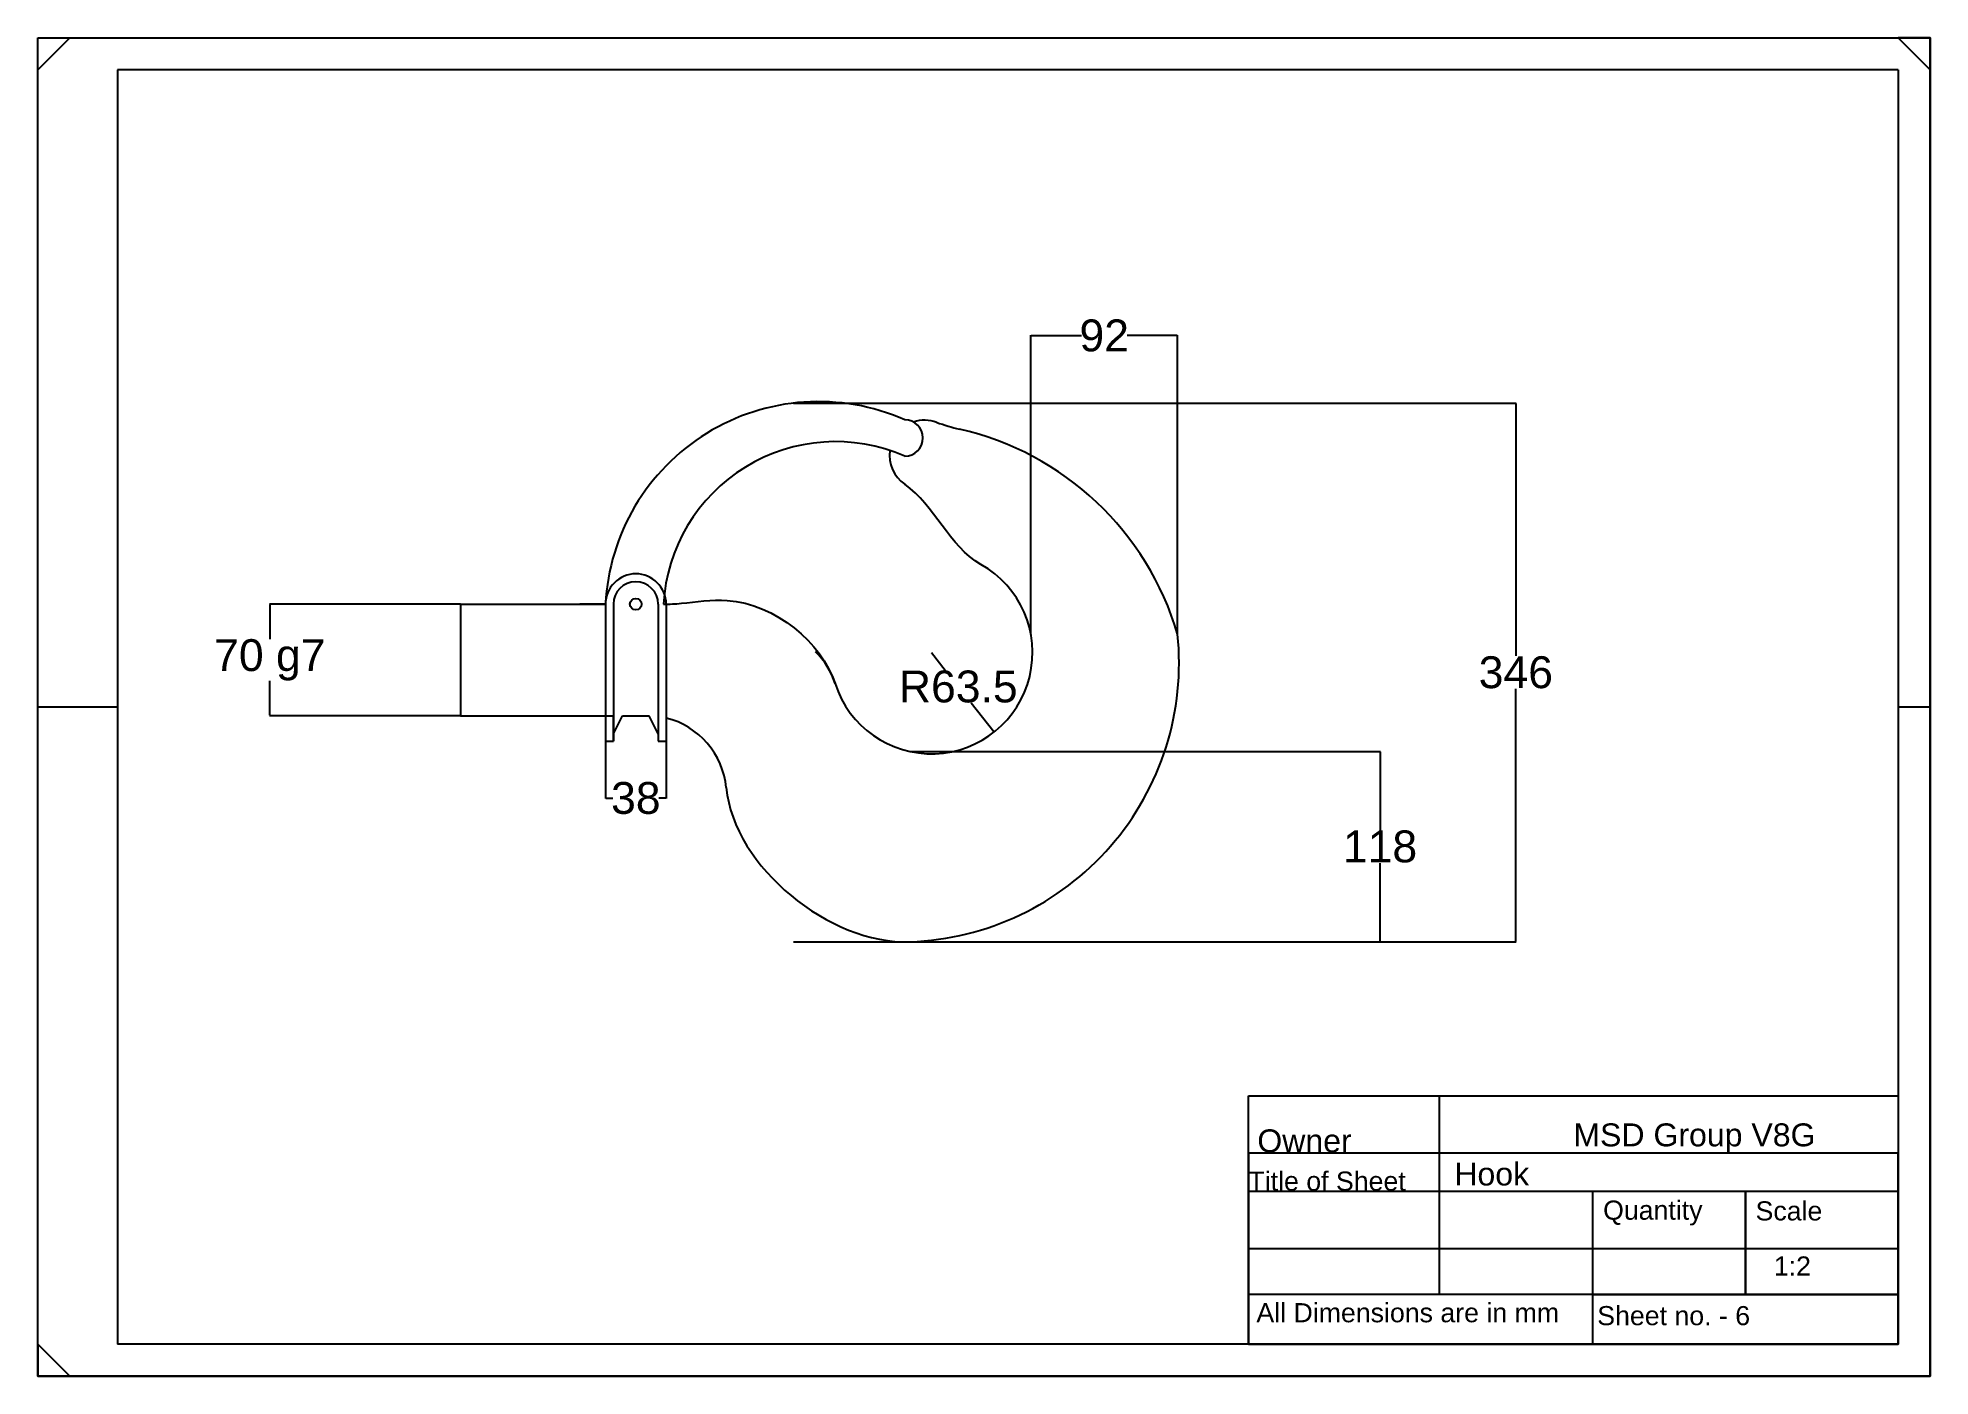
# Model space of a CAD drawing. Header units: inches. Extents: x -1655 to 7277, y -490 to 2343.
# Drawn here: x 2337 to 2931, y 363 to 783 of the extents above; entities that cross this region are included whole.
import ezdxf

# ---------------------------------------------------------------- set-up
doc = ezdxf.new("R2010")
doc.units = ezdxf.units.IN
doc.header["$MEASUREMENT"] = 0
doc.styles.get("Standard").update_dxf_attribs({"font": 'arial.ttf'})
doc.dimstyles.new('AM_ANSI', dxfattribs={"dimtxt": 10, "dimasz": 0.12, "dimexe": 0.1, "dimexo": 0.05, "dimgap": 0.06, "dimtad": 0, "dimtih": 1, "dimtoh": 1, "dimdec": 4, "dimzin": 7, "dimdsep": 46, "dimtxsty": 'Standard', "dimcen": 0, "dimclrd": 256, "dimclre": 256, "dimclrt": 256, "dimadec": 0, "dimazin": 2, "dimtp": 0.1, "dimtm": 0.1, "dimtfac": 0.71, "dimtdec": 4, "dimtofl": 0, "dimtmove": 0, "dimatfit": 3, "dimfxl": 1, "dimtolj": 1, "dimtzin": 7, "dimlwd": -1, "dimlwe": -1, "dimarcsym": 1})
doc.dimstyles.new('AM_ANSI$4', dxfattribs={"dimtxt": 10, "dimasz": 0.12, "dimexe": 0.1, "dimexo": 0.05, "dimgap": 0.06, "dimtad": 0, "dimtih": 1, "dimtoh": 1, "dimdec": 4, "dimzin": 7, "dimdsep": 46, "dimtxsty": 'Standard', "dimcen": 0, "dimclrd": 256, "dimclre": 256, "dimclrt": 256, "dimadec": 0, "dimazin": 2, "dimtp": 0.1, "dimtm": 0.1, "dimtfac": 0.71, "dimtdec": 4, "dimtofl": 0, "dimtmove": 0, "dimatfit": 0, "dimfxl": 1, "dimtolj": 1, "dimtzin": 7, "dimlwd": -1, "dimlwe": -1, "dimarcsym": 1})

msp = doc.modelspace()

# ---------------------------------------------------------------- texts
at = {"attachment_point": 1}
for s, width, heights, insert, char_height in [(' Owner', 50.617645, [0], (2716.70277, 440.04964), 7.2), ('MSD Group V8G', 112.7393063, [0], (2818.70277, 441.92086), 7.2), ('\\pxt8;Hook', 138.9083223, [0], (2781.33586, 429.64583), 7.2), ('Title of Sheet', 54.7590919, [0], (2716.70277, 426.80381), 6), ('Quantity', 40.2640362, [0], (2828.04215, 417.69171), 6), ('Scale', 41.4144354, [0], (2875.89883, 417.46182), 6), ('\\pxi-3,l4,t4;1:2', 40.9471289, [0], (2875.63878, 400.1719), 6), ('All Dimensions are in mm', 115.8458807, [0], (2719.21421, 385.50754), 6), ('Sheet no. - 6', 87.2004007, [2.1729], (2826.20151, 384.58799), 6)]:
    msp.add_mtext_dynamic_manual_height_columns(s, width=width, gutter_width=15, heights=heights, dxfattribs=dict(at, insert=insert, char_height=char_height))

# ---------------------------------------------------------------- blocks, each defined once
blk = doc.blocks.new('*D47')
at = {"linetype": 'ByBlock', "transparency": 16777216}
for p, q in [((2469.34, 604.87), (2409.43, 604.87)), ((2409.53, 604.75), (2409.53, 593.92)), ((2409.53, 569.99), (2409.53, 580.82)), ((2469.34, 569.87), (2409.43, 569.87))]:
    blk.add_line(p, q, dxfattribs=at)
at = {"transparency": 16777216}
for points in [[(2409.51, 604.75), (2409.55, 604.75), (2409.53, 604.87)], [(2409.51, 569.99), (2409.55, 569.99), (2409.53, 569.87)]]:
    blk.add_solid(points, dxfattribs=at)
at = {"layer": 'Defpoints', "color": 0, "transparency": 16777216}
for p in [(2469.39, 604.87), (2409.53, 569.87), (2469.39, 569.87)]:
    blk.add_point(p, dxfattribs=at)
at = {"transparency": 16777216, "insert": (2409.53, 587.37), "char_height": 10, "attachment_point": 5}
blk.add_mtext('\\A1;70 g7', dxfattribs=at)
blk = doc.blocks.new('*D48')
at = {"linetype": 'ByBlock', "transparency": 16777216}
for p, q in [((2514.88, 561.82), (2514.88, 543.89)), ((2533.93, 561.82), (2533.93, 543.89)), ((2515, 543.99), (2517.18, 543.99)), ((2533.81, 543.99), (2531.64, 543.99))]:
    blk.add_line(p, q, dxfattribs=at)
at = {"transparency": 16777216}
for points in [[(2515, 544.01), (2515, 543.97), (2514.88, 543.99)], [(2533.81, 544.01), (2533.81, 543.97), (2533.93, 543.99)]]:
    blk.add_solid(points, dxfattribs=at)
at = {"layer": 'Defpoints', "color": 0, "transparency": 16777216}
for p in [(2514.88, 561.87), (2533.93, 561.87), (2514.88, 543.99)]:
    blk.add_point(p, dxfattribs=at)
at = {"transparency": 16777216, "insert": (2524.41, 543.99), "char_height": 10, "attachment_point": 5}
blk.add_mtext('\\A1;38', dxfattribs=at)
blk = doc.blocks.new('*D49')
at = {"linetype": 'ByBlock', "transparency": 16777216}
for p, q in [((2617.18, 589.66), (2621.55, 584.14)), ((2636.78, 564.84), (2629.71, 573.8))]:
    blk.add_line(p, q, dxfattribs=at)
at = {"transparency": 16777216}
blk.add_solid([(2636.8, 564.85), (2636.77, 564.83), (2636.86, 564.74)], dxfattribs=at)
at = {"layer": 'Defpoints', "color": 0, "transparency": 16777216}
for p in [(2617.18, 589.66), (2636.86, 564.74)]:
    blk.add_point(p, dxfattribs=at)
at = {"transparency": 16777216, "insert": (2625.63, 578.97), "char_height": 10, "attachment_point": 5}
blk.add_mtext('\\A1;R63.5', dxfattribs=at)
blk = doc.blocks.new('*D50')
at = {"linetype": 'ByBlock', "transparency": 16777216}
for p, q in [((2610.48, 558.64), (2758.12, 558.64)), ((2758.02, 558.52), (2758.02, 533.94)), ((2758.02, 499.03), (2758.02, 523.61)), ((2610.48, 498.91), (2758.12, 498.91))]:
    blk.add_line(p, q, dxfattribs=at)
at = {"transparency": 16777216}
for points in [[(2758, 558.52), (2758.04, 558.52), (2758.02, 558.64)], [(2758, 499.03), (2758.04, 499.03), (2758.02, 498.91)]]:
    blk.add_solid(points, dxfattribs=at)
at = {"layer": 'Defpoints', "color": 0, "transparency": 16777216}
for p in [(2610.43, 558.64), (2758.02, 558.64), (2610.43, 498.91)]:
    blk.add_point(p, dxfattribs=at)
at = {"transparency": 16777216, "insert": (2758.02, 528.78), "char_height": 10, "attachment_point": 5}
blk.add_mtext('\\A1;118', dxfattribs=at)
blk = doc.blocks.new('*D51')
at = {"linetype": 'ByBlock', "transparency": 16777216}
for p, q in [((2648.4, 595.5), (2648.4, 689.25)), ((2648.52, 689.15), (2664.26, 689.15)), ((2694.35, 689.15), (2678.61, 689.15)), ((2694.47, 595.5), (2694.47, 689.25))]:
    blk.add_line(p, q, dxfattribs=at)
at = {"transparency": 16777216}
for points in [[(2648.52, 689.17), (2648.52, 689.13), (2648.4, 689.15)], [(2694.35, 689.17), (2694.35, 689.13), (2694.47, 689.15)]]:
    blk.add_solid(points, dxfattribs=at)
at = {"layer": 'Defpoints', "color": 0, "transparency": 16777216}
for p in [(2648.4, 689.15), (2648.4, 595.45), (2694.47, 595.45)]:
    blk.add_point(p, dxfattribs=at)
at = {"transparency": 16777216, "insert": (2671.44, 689.15), "char_height": 10, "attachment_point": 5}
blk.add_mtext('\\A1;92', dxfattribs=at)
blk = doc.blocks.new('*D52')
at = {"linetype": 'ByBlock', "transparency": 16777216}
for p, q in [((2573.9, 667.96), (2800.75, 667.96)), ((2800.65, 667.84), (2800.65, 588.61)), ((2800.65, 499.03), (2800.65, 578.27)), ((2573.9, 498.91), (2800.75, 498.91))]:
    blk.add_line(p, q, dxfattribs=at)
at = {"transparency": 16777216}
for points in [[(2800.63, 667.84), (2800.67, 667.84), (2800.65, 667.96)], [(2800.63, 499.03), (2800.67, 499.03), (2800.65, 498.91)]]:
    blk.add_solid(points, dxfattribs=at)
at = {"layer": 'Defpoints', "color": 0, "transparency": 16777216}
for p in [(2573.85, 667.96), (2573.85, 498.91), (2800.65, 498.91)]:
    blk.add_point(p, dxfattribs=at)
at = {"transparency": 16777216, "insert": (2800.65, 583.44), "char_height": 10, "attachment_point": 5}
blk.add_mtext('\\A1;346', dxfattribs=at)

# ---------------------------------------------------------------- dimensions: what is measured, and where the dimension line sits
for base, p1, p2, text, picture, middle in [((2648.40139, 689.14509), (2694.46879, 595.45076), (2648.40139, 595.45076), '92', '*D51', (2671.43509, 689.14509)), ((2514.88333, 543.99383), (2533.93333, 561.87093), (2514.88333, 561.87093), '38', '*D48', (2524.40833, 543.99383))]:
    dim = msp.add_linear_dim(base=base, p1=p1, p2=p2, text=text, dimstyle='AM_ANSI')
    dim.commit()
    dim.dimension.update_dxf_attribs({"geometry": picture, "text_midpoint": middle})
for base, p1, p2, text, picture, middle in [((2800.64623, 498.91329), (2573.8487, 667.96467), (2573.8487, 498.91329), '346', '*D52', (2800.64623, 583.43898)), ((2758.01809, 558.63911), (2610.43333, 498.91329), (2610.43333, 558.63911), '118', '*D50', (2758.01809, 528.7762))]:
    dim = msp.add_linear_dim(base=base, p1=p1, p2=p2, angle=90, text=text, dimstyle='AM_ANSI')
    dim.commit()
    dim.dimension.update_dxf_attribs({"geometry": picture, "text_midpoint": middle})
dim = msp.add_linear_dim(base=(2409.52697, 569.87093), p1=(2469.3928, 604.87093), p2=(2469.3928, 569.87093), angle=90, text='70 g7', dimstyle='AM_ANSI')
dim.commit()
dim.dimension.update_dxf_attribs({"geometry": '*D47', "text_midpoint": (2409.52697, 587.37093), "dimtype": 160})
dim = msp.add_radius_dim(center=(2617.18333, 589.66329), mpoint=(2636.85801, 564.74403), text='R63.5', dimstyle='AM_ANSI$4')
dim.commit()
dim.dimension.update_dxf_attribs({"geometry": '*D49', "text_midpoint": (2625.62684, 578.96904), "dimtype": 164})

# ---------------------------------------------------------------- linework, layer by layer
for p, q in [((2336.70277, 772.59917), (2346.70277, 782.59917)), ((2930.70277, 772.59917), (2920.70277, 782.59917)), ((2632.73044, 617.34631), (2632.73044, 617.34631)), ((2632.73044, 617.34631), (2632.73044, 617.34631)), ((2632.73044, 617.34631), (2632.73044, 617.34631)), ((2632.73044, 617.34631), (2632.73044, 617.34631)), ((2632.73044, 617.34631), (2632.73044, 617.34631)), ((2632.73044, 617.34631), (2632.73044, 617.34631)), ((2469.3928, 604.87093), (2469.3928, 569.87093)), ((2469.3928, 604.87093), (2514.88333, 604.87093)), ((2514.88333, 604.87093), (2506.88333, 604.87093)), ((2514.88333, 604.87093), (2514.88333, 569.87093)), ((2517.38333, 604.87093), (2517.38333, 569.87093)), ((2531.43333, 604.87093), (2531.43333, 569.13295)), ((2533.93333, 604.87093), (2533.93333, 569.13295)), ((2336.70277, 572.59917), (2361.70277, 572.59917)), ((2920.70277, 572.59917), (2930.70277, 572.59917)), ((2469.3928, 569.87093), (2514.88333, 569.87093)), ((2514.88333, 569.87093), (2514.88333, 561.87093)), ((2514.88333, 569.87093), (2517.38333, 569.87093)), ((2517.38333, 569.87093), (2517.38333, 561.87093)), ((2517.38333, 564.2146), (2520.27037, 569.87093)), ((2520.27037, 569.87093), (2528.54628, 569.87093)), ((2520.27037, 569.87093), (2524.40833, 569.87093)), ((2531.43333, 564.2146), (2528.54628, 569.87093)), ((2531.43333, 569.13295), (2531.43333, 561.87093)), ((2533.93333, 569.13295), (2533.93333, 561.87093)), ((2514.88333, 561.87093), (2514.88333, 561.87093)), ((2514.88333, 561.87093), (2517.38333, 561.87093)), ((2531.43333, 561.87093), (2533.93333, 561.87093)), ((2824.70277, 388.19917), (2824.70277, 372.59917)), ((2336.70277, 372.59917), (2346.70277, 362.59917))]:
    msp.add_line(p, q)
for points in [[(2336.70277, 782.59917), (2930.70277, 782.59917), (2930.70277, 362.59917), (2336.70277, 362.59917)], [(2716.70277, 450.59917), (2920.70277, 450.59917), (2920.70277, 372.59917), (2716.70277, 372.59917)], [(2716.70277, 372.59917), (2920.70277, 372.59917), (2920.70277, 432.59917), (2716.70277, 432.59917)], [(2716.70277, 372.59917), (2920.70277, 372.59917), (2920.70277, 420.59917), (2716.70277, 420.59917)], [(2872.70277, 420.59917), (2824.70277, 420.59917), (2824.70277, 388.19917), (2872.70277, 388.19917)], [(2920.70277, 420.59917), (2872.70277, 420.59917), (2872.70277, 388.19917), (2920.70277, 388.19917)], [(2716.70277, 372.59917), (2920.70277, 372.59917), (2920.70277, 402.59917), (2716.70277, 402.59917)], [(2716.70277, 372.59917), (2920.70277, 372.59917), (2920.70277, 388.19917), (2716.70277, 388.19917)]]:
    msp.add_lwpolyline(points, close=True)
for points in [[(2920.70277, 362.59917), (2930.70277, 362.59917), (2930.70277, 782.59917), (2920.70277, 782.59917)], [(2361.70277, 772.59917), (2361.70277, 372.59917)], [(2920.70277, 772.59917), (2361.70277, 772.59917)], [(2920.70277, 772.59917), (2920.70277, 372.59917)], [(2517.38333, 561.87093), (2517.38333, 569.87093)], [(2776.70277, 388.19917), (2776.70277, 450.59917), (2920.70277, 450.59917), (2920.70277, 372.59917), (2776.70277, 372.59917)], [(2336.70277, 372.59917), (2336.70277, 362.59917), (2930.70277, 362.59917), (2930.70277, 372.59917)], [(2920.70277, 372.59917), (2361.70277, 372.59917)]]:
    msp.add_lwpolyline(points)
msp.add_circle((2524.40833, 604.87093), 1.82768)
for centre, radius, start, end in [((2581.77328, 601.45818), 66.97695, 66.19582574, 177.07928212), ((2608.80597, 657.03384), 5.70358, 270, 90), ((2615.08233, 651.56527), 11.03312, 69.9204738, 108.57182056), ((2639.12639, 717.34156), 59, 249.9204738, 257.15886961), ((2605.37685, 569.28445), 92.85499, 16.36751622, 77.15886961), ((2587.10991, 601.77771), 54.09413, 66.35430132, 176.72191652), ((2615.08233, 651.56527), 11.03312, 171.92542775, 235.32885871), ((2524.40833, 604.87093), 9.525, 0, 180), ((2524.40833, 604.87093), 7.025, 0, 180), ((2617.18333, 589.66329), 31.75, 197.85664459, 60.68091514), ((2617.18333, 589.66329), 31.75, 197.85664459, 60.68091514), ((2533.1043, 663.87093), 59, 270, 275.45655413), ((2607.40767, 586.39211), 87.53113, 271.98091543, 5.94021004), ((2563.16716, 572.26167), 25, 17.85664459, 45), ((2527.90386, 544.87093), 25, 5.56045025, 76.04388041)]:
    msp.add_arc(centre, radius, start, end)
for points in [[(2632.73044, 617.34631), (2622.64305, 623.01151), (2618.32097, 635.90988), (2608.80597, 642.49129)], [(2552.78622, 547.29333), (2555.21696, 522.32526), (2585.36221, 498.04615), (2610.43333, 498.91329)]]:
    msp.add_open_spline(points, degree=3)
msp.add_open_spline([(2538.71466, 605.13828), (2543.33066, 605.57922), (2563.47091, 608.86307), (2582.78913, 592.88312), (2586.96283, 579.92758)], degree=3, knots=[9.291491223, 9.291491223, 9.291491223, 9.291491223, 35.538404637, 117.205776614, 117.205776614, 117.205776614, 117.205776614])

msp.set_redraw_order([(e.dxf.handle, doc.entitydb.next_handle()) for e in msp.query("TEXT MTEXT ATTDEF DIMENSION ARC_DIMENSION")])  # texts and dimensions are drawn at this point

doc.saveas('drawing.dxf')
